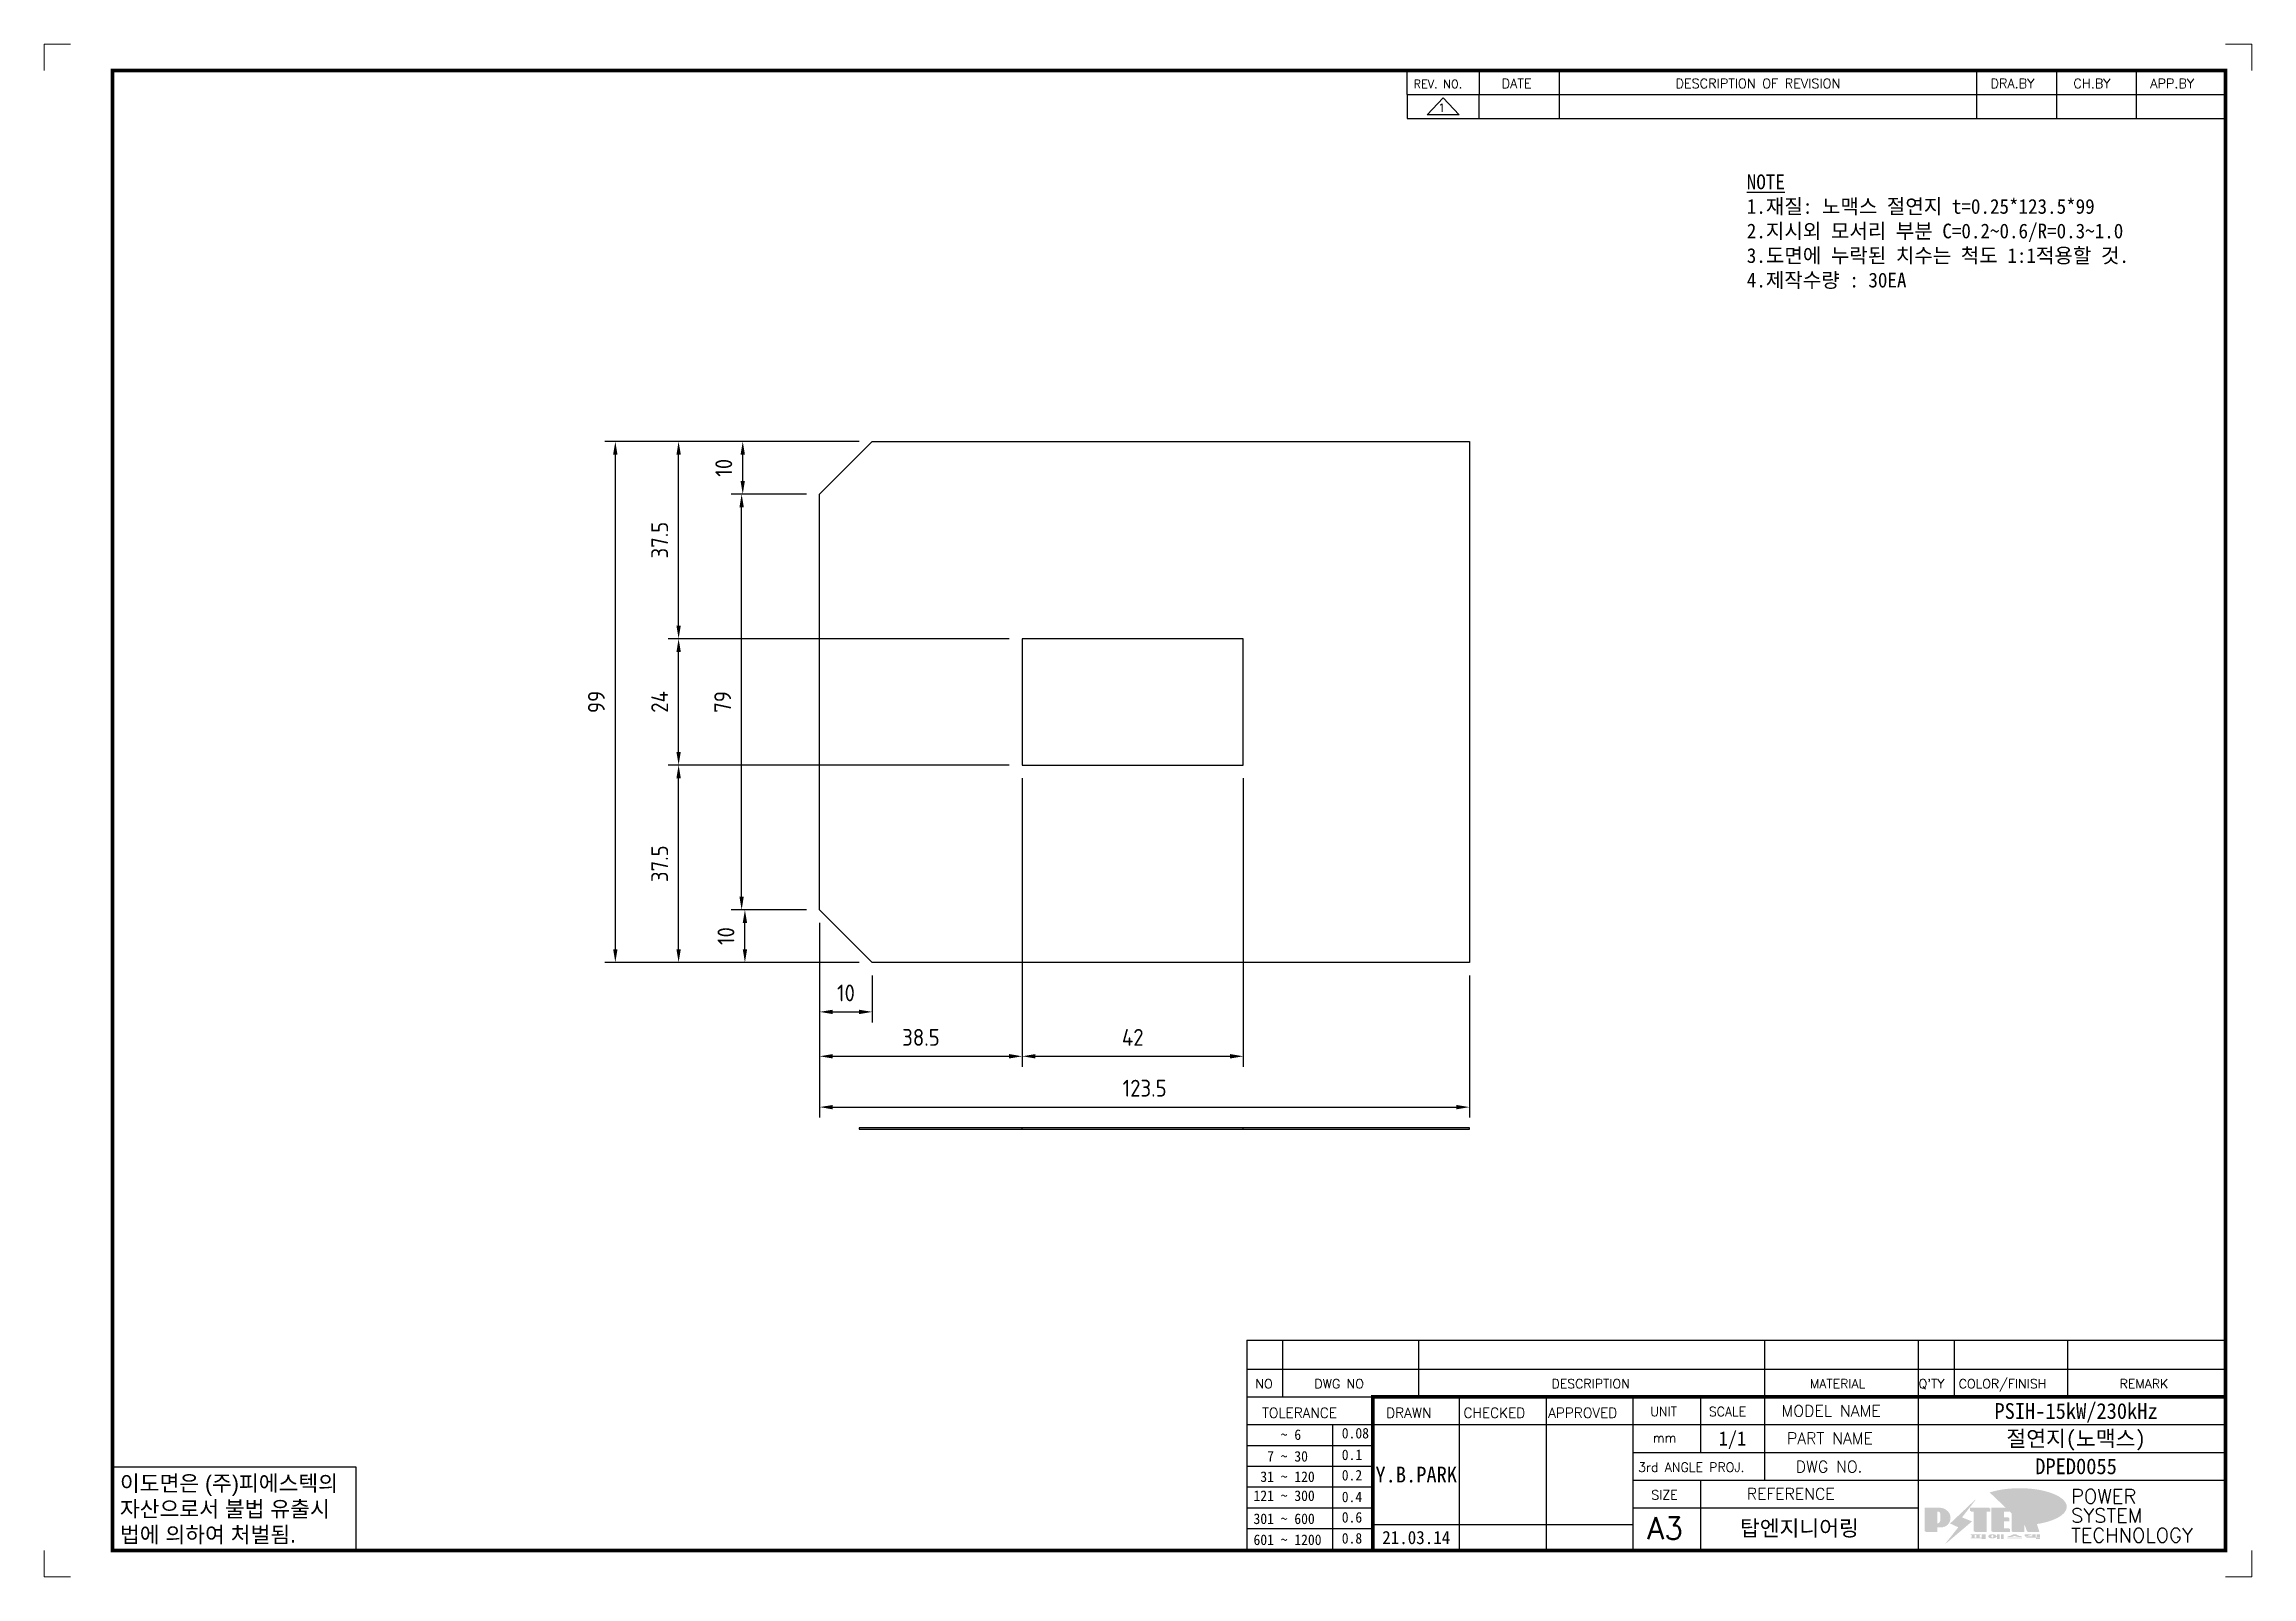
# Model space of a CAD drawing. Header units: millimetres. Extents: x -4251 to 2609, y -1673 to 4048.
# Drawn here: x -2924.1 to -2504.6, y -818.5 to -527.2 of the extents above; entities that cross this region are included whole.
import ezdxf
from ezdxf.enums import TextEntityAlignment as Align

# ---------------------------------------------------------------- set-up
doc = ezdxf.new("R2010")
doc.units = ezdxf.units.MM
doc.linetypes.add('HIDDENX2', pattern=[19.05, 12.7, -6.35])
doc.layers.add('FORMAT-1', color=7, linetype='Continuous')
doc.layers.add('line', color=3, linetype='Continuous')
doc.styles.add('h1', font='')
doc.styles.add('HAN', font='')
doc.styles.add('RC', font='simplex.shx')
doc.styles.add('ROMANT', font='simplex.shx')
doc.styles.add('RT', font='simplex.shx', dxfattribs={"oblique": 15})
doc.styles.get("Standard").update_dxf_attribs({"font": 'ISOCP.SHX', "bigfont": 'WHGTXT.SHX'})
doc.styles.get('h1').set_extended_font_data('New Gulim')
doc.styles.get('HAN').set_extended_font_data('GulimChe')
doc.dimstyles.new('PS-1', dxfattribs={"dimtxt": 3.2, "dimasz": 2.5, "dimexe": 2, "dimexo": 2.5, "dimgap": 2, "dimtad": 1, "dimtoh": 1, "dimrnd": 0.05, "dimzin": 12, "dimdsep": 46, "dimtxsty": 'Standard', "dimcen": 0, "dimclrt": 2, "dimazin": 3, "dimtfac": 1, "dimtofl": 0, "dimtmove": 0, "dimatfit": 3, "dimfxl": 0, "dimtolj": 1, "dimtzin": 0, "dimarcsym": 0})

msp = doc.modelspace()

# ---------------------------------------------------------------- texts
at = {"color": 2, "insert": (-2600.595, -551.9966, -0.0001), "char_height": 2.800095, "attachment_point": 1, "style": 'HAN'}
msp.add_mtext_dynamic_manual_height_columns('{\\LNOTE\\P}1.재질: 노맥스 절연지 t=0.25*123.5*99\\P2.지시외 모서리 부분 C=0.2~0.6/R=0.3~1.0\\P3.도면에 누락된 치수는 척도 1:1적용할 것.\\P{\\C1;4.제작수량 : 30EA}', width=794.617376, gutter_width=769.2954, heights=[449.7266], dxfattribs=at)

# ---------------------------------------------------------------- blocks, each defined once
blk = doc.blocks.new('*D484')
at = {"color": 0, "lineweight": -2}
for p, q in [((-2779.27, -691.74), (-2792.97, -691.74)), ((-2790.97, -699.24), (-2790.97, -694.24)), ((-2769.27, -701.74), (-2792.97, -701.74))]:
    blk.add_line(p, q, dxfattribs=at)
at = {"color": 0}
for points in [[(-2791.38, -694.24), (-2790.55, -694.24), (-2790.97, -691.74)], [(-2791.38, -699.24), (-2790.55, -699.24), (-2790.97, -701.74)]]:
    blk.add_solid(points, dxfattribs=at)
at = {"layer": 'DEFPOINTS', "color": 0}
for p in [(-2790.97, -691.74), (-2776.77, -691.74), (-2766.77, -701.74)]:
    blk.add_point(p, dxfattribs=at)
at = {"color": 2, "insert": (-2794.57, -696.74), "char_height": 3.2, "attachment_point": 5, "rotation": 90}
blk.add_mtext('\\A1;10', dxfattribs=at)
blk = doc.blocks.new('*D485')
at = {"color": 0, "lineweight": -2}
for p, q in [((-2769.27, -602.74), (-2793.38, -602.74)), ((-2791.38, -610.24), (-2791.38, -605.24)), ((-2779.27, -612.74), (-2793.38, -612.74))]:
    blk.add_line(p, q, dxfattribs=at)
at = {"color": 0}
for points in [[(-2791.8, -605.24), (-2790.97, -605.24), (-2791.38, -602.74)], [(-2791.8, -610.24), (-2790.97, -610.24), (-2791.38, -612.74)]]:
    blk.add_solid(points, dxfattribs=at)
at = {"layer": 'DEFPOINTS', "color": 0}
for p in [(-2791.38, -602.74), (-2766.77, -602.74), (-2776.77, -612.74)]:
    blk.add_point(p, dxfattribs=at)
at = {"color": 2, "insert": (-2794.98, -607.74), "char_height": 3.2, "attachment_point": 5, "rotation": 90}
blk.add_mtext('\\A1;10', dxfattribs=at)
blk = doc.blocks.new('*D486')
at = {"color": 0, "lineweight": -2}
for p, q in [((-2776.77, -694.24), (-2776.77, -713.15)), ((-2766.77, -704.24), (-2766.77, -713.15)), ((-2774.27, -711.15), (-2769.27, -711.15))]:
    blk.add_line(p, q, dxfattribs=at)
at = {"color": 0}
for points in [[(-2774.27, -710.74), (-2774.27, -711.57), (-2776.77, -711.15)], [(-2769.27, -710.74), (-2769.27, -711.57), (-2766.77, -711.15)]]:
    blk.add_solid(points, dxfattribs=at)
at = {"layer": 'DEFPOINTS', "color": 0}
for p in [(-2776.77, -691.74), (-2766.77, -701.74), (-2766.77, -711.15)]:
    blk.add_point(p, dxfattribs=at)
at = {"color": 2, "insert": (-2771.77, -707.55), "char_height": 3.2, "attachment_point": 5}
blk.add_mtext('\\A1;10', dxfattribs=at)
blk = doc.blocks.new('*D487')
at = {"color": 0, "lineweight": -2}
for p, q in [((-2779.27, -612.74), (-2793.59, -612.74)), ((-2791.59, -689.24), (-2791.59, -615.24)), ((-2779.27, -691.74), (-2793.59, -691.74))]:
    blk.add_line(p, q, dxfattribs=at)
at = {"color": 0}
for points in [[(-2792.01, -615.24), (-2791.18, -615.24), (-2791.59, -612.74)], [(-2792.01, -689.24), (-2791.18, -689.24), (-2791.59, -691.74)]]:
    blk.add_solid(points, dxfattribs=at)
at = {"layer": 'DEFPOINTS', "color": 0}
for p in [(-2791.59, -612.74), (-2776.77, -612.74), (-2776.77, -691.74)]:
    blk.add_point(p, dxfattribs=at)
at = {"color": 2, "insert": (-2795.19, -652.24), "char_height": 3.2, "attachment_point": 5, "rotation": 90}
blk.add_mtext('\\A1;79', dxfattribs=at)
blk = doc.blocks.new('*D488')
at = {"color": 0, "lineweight": -2}
for p, q in [((-2738.27, -666.74), (-2738.27, -721.59)), ((-2776.77, -694.24), (-2776.77, -721.59)), ((-2774.27, -719.59), (-2740.77, -719.59))]:
    blk.add_line(p, q, dxfattribs=at)
at = {"color": 0}
for points in [[(-2774.27, -719.17), (-2774.27, -720), (-2776.77, -719.59)], [(-2740.77, -719.17), (-2740.77, -720), (-2738.27, -719.59)]]:
    blk.add_solid(points, dxfattribs=at)
at = {"layer": 'DEFPOINTS', "color": 0}
for p in [(-2738.27, -664.24), (-2776.77, -691.74), (-2738.27, -719.59)]:
    blk.add_point(p, dxfattribs=at)
at = {"color": 2, "insert": (-2757.52, -715.99), "char_height": 3.2, "attachment_point": 5}
blk.add_mtext('\\A1;38.5', dxfattribs=at)
blk = doc.blocks.new('*D489')
at = {"color": 0, "lineweight": -2}
for p, q in [((-2738.27, -666.74), (-2738.27, -721.59)), ((-2696.27, -666.74), (-2696.27, -721.59)), ((-2735.77, -719.59), (-2698.77, -719.59))]:
    blk.add_line(p, q, dxfattribs=at)
at = {"color": 0}
for points in [[(-2735.77, -719.17), (-2735.77, -720), (-2738.27, -719.59)], [(-2698.77, -719.17), (-2698.77, -720), (-2696.27, -719.59)]]:
    blk.add_solid(points, dxfattribs=at)
at = {"layer": 'DEFPOINTS', "color": 0}
for p in [(-2738.27, -664.24), (-2696.27, -664.24), (-2696.27, -719.59)]:
    blk.add_point(p, dxfattribs=at)
at = {"color": 2, "insert": (-2717.27, -715.99), "char_height": 3.2, "attachment_point": 5}
blk.add_mtext('\\A1;42', dxfattribs=at)
blk = doc.blocks.new('*D490')
at = {"color": 0, "lineweight": -2}
for p, q in [((-2776.77, -694.24), (-2776.77, -731.25)), ((-2653.27, -704.24), (-2653.27, -731.25)), ((-2774.27, -729.25), (-2655.77, -729.25))]:
    blk.add_line(p, q, dxfattribs=at)
at = {"color": 0}
for points in [[(-2774.27, -728.84), (-2774.27, -729.67), (-2776.77, -729.25)], [(-2655.77, -728.84), (-2655.77, -729.67), (-2653.27, -729.25)]]:
    blk.add_solid(points, dxfattribs=at)
at = {"layer": 'DEFPOINTS', "color": 0}
for p in [(-2776.77, -691.74), (-2653.27, -701.74), (-2653.27, -729.25)]:
    blk.add_point(p, dxfattribs=at)
at = {"color": 2, "insert": (-2715.02, -725.65), "char_height": 3.2, "attachment_point": 5}
blk.add_mtext('\\A1;123.5', dxfattribs=at)
blk = doc.blocks.new('*D491')
at = {"color": 0, "lineweight": -2}
for p, q in [((-2740.77, -664.24), (-2805.57, -664.24)), ((-2803.57, -699.24), (-2803.57, -666.74)), ((-2769.27, -701.74), (-2805.57, -701.74))]:
    blk.add_line(p, q, dxfattribs=at)
at = {"color": 0}
for points in [[(-2803.98, -666.74), (-2803.15, -666.74), (-2803.57, -664.24)], [(-2803.98, -699.24), (-2803.15, -699.24), (-2803.57, -701.74)]]:
    blk.add_solid(points, dxfattribs=at)
at = {"layer": 'DEFPOINTS', "color": 0}
for p in [(-2803.57, -664.24), (-2738.27, -664.24), (-2766.77, -701.74)]:
    blk.add_point(p, dxfattribs=at)
at = {"color": 2, "insert": (-2807.17, -682.99), "char_height": 3.2, "attachment_point": 5, "rotation": 90}
blk.add_mtext('\\A1;37.5', dxfattribs=at)
blk = doc.blocks.new('*D492')
at = {"color": 0, "lineweight": -2}
for p, q in [((-2740.77, -640.24), (-2805.57, -640.24)), ((-2803.57, -661.74), (-2803.57, -642.74)), ((-2740.77, -664.24), (-2805.57, -664.24))]:
    blk.add_line(p, q, dxfattribs=at)
at = {"color": 0}
for points in [[(-2803.98, -642.74), (-2803.15, -642.74), (-2803.57, -640.24)], [(-2803.98, -661.74), (-2803.15, -661.74), (-2803.57, -664.24)]]:
    blk.add_solid(points, dxfattribs=at)
at = {"layer": 'DEFPOINTS', "color": 0}
for p in [(-2803.57, -640.24), (-2738.27, -640.24), (-2738.27, -664.24)]:
    blk.add_point(p, dxfattribs=at)
at = {"color": 2, "insert": (-2807.17, -652.24), "char_height": 3.2, "attachment_point": 5, "rotation": 90}
blk.add_mtext('\\A1;24', dxfattribs=at)
blk = doc.blocks.new('*D493')
at = {"color": 0, "lineweight": -2}
for p, q in [((-2769.27, -602.74), (-2805.57, -602.74)), ((-2803.57, -637.74), (-2803.57, -605.24)), ((-2740.77, -640.24), (-2805.57, -640.24))]:
    blk.add_line(p, q, dxfattribs=at)
at = {"color": 0}
for points in [[(-2803.98, -605.24), (-2803.15, -605.24), (-2803.57, -602.74)], [(-2803.98, -637.74), (-2803.15, -637.74), (-2803.57, -640.24)]]:
    blk.add_solid(points, dxfattribs=at)
at = {"layer": 'DEFPOINTS', "color": 0}
for p in [(-2803.57, -602.74), (-2766.77, -602.74), (-2738.27, -640.24)]:
    blk.add_point(p, dxfattribs=at)
at = {"color": 2, "insert": (-2807.17, -621.49), "char_height": 3.2, "attachment_point": 5, "rotation": 90}
blk.add_mtext('\\A1;37.5', dxfattribs=at)
blk = doc.blocks.new('*D494')
at = {"color": 0, "lineweight": -2}
for p, q in [((-2769.27, -602.74), (-2817.59, -602.74)), ((-2815.59, -699.24), (-2815.59, -605.24)), ((-2769.27, -701.74), (-2817.59, -701.74))]:
    blk.add_line(p, q, dxfattribs=at)
at = {"color": 0}
for points in [[(-2816.01, -605.24), (-2815.18, -605.24), (-2815.59, -602.74)], [(-2816.01, -699.24), (-2815.18, -699.24), (-2815.59, -701.74)]]:
    blk.add_solid(points, dxfattribs=at)
at = {"layer": 'DEFPOINTS', "color": 0}
for p in [(-2815.59, -602.74), (-2766.77, -602.74), (-2766.77, -701.74)]:
    blk.add_point(p, dxfattribs=at)
at = {"color": 2, "insert": (-2819.19, -652.24), "char_height": 3.2, "attachment_point": 5, "rotation": 90}
blk.add_mtext('\\A1;99', dxfattribs=at)
blk = doc.blocks.new('re3')
at = {"color": 180}
for p, q in [((0, 0), (0, -4.55)), ((6.87, -0.64), (3.86, -3.91)), ((9.88, -3.91), (3.86, -3.91)), ((6.87, -0.64), (9.88, -3.91)), ((13.74, -4.55), (13.74, 0)), ((28.97, -4.55), (28.97, 0)), ((108.25, -4.55), (108.25, 0)), ((123.49, -4.55), (123.49, 0)), ((138.64, -4.55), (138.64, 0)), ((0, -4.55), (155.53, -4.55))]:
    blk.add_line(p, q, dxfattribs=at)
at = {"color": 2, "style": 'RC', "oblique": 15}
blk.add_attdef('REV.NO', text='', height=1.56, dxfattribs=at).set_placement((6.59, -2.56), align=Align.MIDDLE_CENTER)
blk.add_attdef('-1', text='', height=1.56, dxfattribs=at).set_placement((9.37, -1.66), align=Align.MIDDLE_LEFT)
at = {"color": 2, "style": 'HAN'}
for tag, p in [('REV.-DATE', (21.36, -2.28)), ('DRA.BY', (115.87, -2.28)), ('CH.BY', (131.07, -2.28)), ('APP.BY', (147.09, -2.28))]:
    blk.add_attdef(tag, text='', height=2.5, dxfattribs=at).set_placement(p, align=Align.MIDDLE_CENTER)
blk.add_attdef('DESCRIPTION-OF-REVISION', text='', height=2.5, dxfattribs=at).set_placement((31.61, -2.28), align=Align.MIDDLE_LEFT)
blk = doc.blocks.new('no3')
at = {"color": 180}
for p, q in [((0, 5.5), (0, 0)), ((0, 5.5), (186, 5.5)), ((6.79, 5.5), (6.79, 0)), ((32.74, 0.11), (32.74, 5.5)), ((98.4, 5.5), (98.4, 0)), ((127.61, 5.5), (127.61, 0)), ((134.43, 5.5), (134.43, 0)), ((155.98, 5.5), (155.98, 0))]:
    blk.add_line(p, q, dxfattribs=at)
at = {"color": 2, "style": 'HAN'}
for tag, p in [('PART-NO', (19.76, 2.75)), ('MATERIAL', (111.38, 2.75)), ("Q'TY", (131.02, 2.75)), ('COLOR/FINISH', (145.2, 2.75)), ('REMARK', (170.76, 2.75))]:
    blk.add_attdef(tag, text='', height=2.9, dxfattribs=at).set_placement(p, align=Align.MIDDLE_CENTER)
blk.add_attdef('DESCRIPTION', text='', height=2.9, dxfattribs=at).set_placement((34.51, 2.75), align=Align.MIDDLE_LEFT)
at = {"color": 2, "style": 'RT', "oblique": 15}
blk.add_attdef('NO', text='', height=1.74, dxfattribs=at).set_placement((3.38, 2.51), align=Align.MIDDLE_CENTER)
blk = doc.blocks.new('t3')
for p, q in [((0, 15.88), (46.25, 15.88)), ((0, 15.88), (0, 0)), ((46.25, 15.88), (46.25, 0)), ((0, 0), (46.25, 0))]:
    blk.add_line(p, q)
at = {"color": 1, "style": 'h1'}
for s, p in [('이도면은 (주)피에스텍의', (1.4, 11.29)), ('자산으로서 불법 유출시', (1.4, 6.41)), ('법에 의하여 처벌됨.', (1.4, 1.52))]:
    blk.add_text(s, height=3, dxfattribs=at).set_placement(p)
blk = doc.blocks.new('new LOGO')
at = {"layer": 'line'}
h = blk.add_hatch(color=1, dxfattribs=at)
h.paths.add_polyline_path([(41.5, 16.4), (54.3, 16.4, 1), (54.3, 82.9), (0, 82.9), (0, -0.1), (41.5, -0.1)])
h.paths.add_polyline_path([(41.5, 27.9), (41.5, 71.9), (43.6, 71.9, -0.414214), (54.6, 60.9), (54.6, 38.9, -0.414214), (43.6, 27.9)], flags=16)
h.paths.add_polyline_path([(214.7, 71.9), (227.5, 71.9), (227.5, 82.9), (159.7, 82.9), (159.7, 71.9), (172.5, 71.9), (172.5, -0.1), (214.7, -0.1)])
h.paths.add_polyline_path([(276, 37.4), (294.8, 37.4), (294.8, 49.1), (276, 49.1), (276, 71.9), (294.8, 71.9), (294.8, 82.9), (234.5, 82.9), (234.5, -0.1), (297, -0.1), (297, 10.9), (276, 10.9)])
h.paths.add_polyline_path([(347.2, 35.2), (359.7, -0.1), (400.5, -0.1), (379.6, 66.8), (399.7, 82.9), (380.6, 82.9), (347.2, 61.6), (347.2, 82.9), (305.5, 82.9), (305.5, -0.1), (347.2, -0.1)])
h = blk.add_hatch(color=250, dxfattribs=at)
h.paths.add_polyline_path([(44.5, 69.4), (46.6, 69.4, -0.129793), (52, 68, 0.221832), (43.6, 71.9), (41.5, 71.9), (41.5, 27.9), (43.6, 27.9, 0.02048), (44.5, 28)], flags=17)
h.paths.add_polyline_path([(44.5, 13.9), (57.3, 13.9, 0.72362), (77.1, 73.9, -0.679777), (54.3, 16.4), (41.5, 16.4), (41.5, -0.1), (3, -0.1), (3, -2.6), (44.5, -2.6)])
h.paths.add_polyline_path([(117.9, 14.2), (71.5, -44.4), (77.1, -39.6), (120.8, 15.6), (92, 28.9), (173.3, 106), (177.5, 111.4), (89.1, 27.6)])
h.paths.add_polyline_path([(162.7, 71.9), (162.7, 69.4), (172.5, 69.4), (172.5, 71.9)], flags=17)
h.paths.add_polyline_path([(217.7, 69.4), (230.5, 69.4), (230.5, 80.4), (227.5, 80.4), (227.5, 71.9), (214.7, 71.9), (214.7, -0.1), (175.5, -0.1), (175.5, -2.6), (217.7, -2.6)])
h.paths.add_polyline_path([(297.8, 46.6), (294.8, 46.6), (294.8, 37.4), (276, 37.4), (276, 10.9), (279, 10.9), (279, 34.9), (297.8, 34.9)])
h.paths.add_polyline_path([(300, 8.4), (297, 8.4), (297, -0.1), (237.5, -0.1), (237.5, -2.6), (300, -2.6)])
h.paths.add_polyline_path([(297.8, 80.4), (294.8, 80.4), (294.8, 71.9), (276, 71.9), (276, 49.1), (279, 49.1), (279, 69.4), (297.8, 69.4)])
h.paths.add_polyline_path([(350.2, 80.4), (347.2, 80.4), (347.2, 61.6), (350.2, 63.5)])
h.paths.add_polyline_path([(350.2, 26.7), (347.2, 35.2), (347.2, -0.1), (308.5, -0.1), (308.5, -2.6), (350.2, -2.6)])
h.paths.add_polyline_path([(402.7, 80.4), (396.5, 80.4), (379.6, 66.8), (400.5, -0.1), (361.8, -0.1), (362.7, -2.6), (403.5, -2.6), (382.6, 64.3)])
blk.add_hatch(color=5, dxfattribs=at).paths.add_polyline_path([(166.3, 35), (131, 49), (180.4, 112.7), (92, 28.9), (120.8, 15.6), (74.4, -43)])
h = blk.add_hatch(color=253, dxfattribs=at)
edge = h.paths.add_edge_path()
edge.add_ellipse((333.9, 86.4), major_axis=(-165.9, 0), ratio=0.39426, start_angle=111.51268, end_angle=334.46902)
edge.add_ellipse((314.1, 81.2), major_axis=(-153.7, 0), ratio=0.40699, start_angle=121.30662, end_angle=327.74369, ccw=False)
edge.add_line((394, 27.8), (394.7, 25.6))
h = blk.add_hatch(color=250, dxfattribs=at)
edge = h.paths.add_edge_path()
edge.add_ellipse((237.8, -17.6), major_axis=(-14.3, 0), ratio=0.526336, start_angle=192.2456, end_angle=269.07481)
edge.add_line((238.1, -10.1), (237.6, -10.1))
edge.add_ellipse((237.8, -17.6), major_axis=(-14.3, 0), ratio=0.526336, start_angle=270.92519, end_angle=449.07481)
edge.add_line((237.6, -25.1), (238.1, -25.1))
edge.add_ellipse((237.8, -17.6), major_axis=(-14.3, 0), ratio=0.526336, start_angle=450.92519, end_angle=527.7544)
edge.add_line((251.7, -19.2), (254.1, -19.2))
edge.add_line((254.1, -19.2), (254.1, -27.1))
edge.add_line((254.1, -27.1), (263.1, -27.1))
edge.add_line((263.1, -27.1), (263.1, -10.1))
edge.add_line((263.1, -10.1), (254.1, -10.1))
edge.add_line((254.1, -10.1), (254.1, -16))
edge.add_line((254.1, -16), (251.7, -16))
h.paths.add_polyline_path([(241, -16.4), (241, -18.7, -1), (234.4, -18.7), (234.4, -16.4, -1)], flags=16)
h.paths.add_polyline_path([(278.2, -10.1), (268.1, -10.1), (268.1, -27.1), (278.2, -27.1)])
h.paths.add_polyline_path([(310.3, -10.1), (310.3, -11.1, -0.157169), (289.3, -17.5), (294, -19.9, 0.128407), (316.3, -15.9, 0.128407), (338.6, -19.9), (343.3, -17.5, -0.157169), (322.2, -11.1), (322.2, -10.1)])
h.paths.add_polyline_path([(342.1, -25.1), (342.1, -22.3), (290.4, -22.3), (290.4, -25.1)])
h.paths.add_polyline_path([(352, -10.1), (352, -16.2, 0.414214), (354, -18.2), (378.7, -18.2), (378.7, -19.6), (390.2, -19.6), (390.2, -10.1), (378.7, -10.1), (378.7, -13.6), (374.7, -13.6), (374.7, -15.1), (378.7, -15.1), (378.7, -16.2), (364.7, -16.2), (364.7, -15.1), (371.2, -15.1), (371.2, -13.6), (364.7, -13.6), (364.7, -12.6), (374.7, -12.6), (374.7, -10.1)])
h.paths.add_polyline_path([(393.8, -10.1), (393.8, -19.6), (405, -19.6), (405, -10.1)])
h.paths.add_polyline_path([(405, -27.1), (405, -20.9), (356.8, -20.9), (356.8, -23), (391.8, -23), (391.8, -27.1)])
h.paths.add_polyline_path([(200.4, -10.1), (200.4, -22.3), (193.2, -22.3), (193.2, -12.6), (196.6, -12.6), (196.6, -10.1), (161, -10.1), (161, -12.6), (164.5, -12.6), (164.5, -22.3), (161, -22.3), (161, -25.1), (200.4, -25.1), (200.4, -27.1), (213.9, -27.1), (213.9, -10.1)])
h.paths.add_polyline_path([(182, -12.6), (175.6, -12.6), (175.6, -22.3), (182, -22.3)], flags=17)
blk = doc.blocks.new('format-3')
at = {"color": 3, "lineweight": 9}
for p, q in [((0, 286.3), (0, 291.3)), ((5, 291.3), (0, 291.3)), ((414.5, 291.3), (419.5, 291.3)), ((419.5, 286.3), (419.5, 291.3)), ((0, 5), (0, 0)), ((419.5, 5), (419.5, 0)), ((5, 0), (0, 0)), ((414.5, 0), (419.5, 0))]:
    blk.add_line(p, q, dxfattribs=at)
at = {"color": 180}
for p, q in [((258.97, 281.75), (258.97, 286.3)), ((272.71, 281.75), (272.71, 286.3)), ((287.94, 281.75), (287.94, 286.3)), ((367.22, 281.75), (367.22, 286.3)), ((382.45, 281.75), (382.45, 286.3)), ((397.61, 281.75), (397.61, 286.3)), ((258.97, 281.75), (414.5, 281.75)), ((228.5, 39.49), (228.5, 5)), ((228.5, 39.49), (414.5, 39.49)), ((235.29, 39.49), (235.29, 34.21)), ((261.24, 34.21), (261.24, 39.49)), ((326.9, 39.49), (326.9, 34.21)), ((356.11, 39.49), (356.11, 34.21)), ((362.93, 39.49), (362.93, 34.21)), ((384.48, 39.49), (384.48, 34.21)), ((228.5, 34.21), (252.48, 34.21)), ((268.96, 5), (268.96, 34.21)), ((285.45, 5), (285.45, 34.21)), ((301.94, 5), (301.94, 34.21)), ((314.72, 34.21), (314.72, 23.65)), ((326.9, 34.21), (326.9, 18.37)), ((356.11, 34.21), (356.11, 5)), ((228.5, 28.93), (252.48, 28.93)), ((244.89, 5.23), (244.89, 28.93)), ((252.48, 28.93), (414.5, 28.93)), ((228.5, 24.98), (252.48, 24.98)), ((228.5, 21.03), (252.48, 21.03)), ((301.94, 23.65), (414.5, 23.65)), ((228.5, 17.08), (252.48, 17.08)), ((301.94, 18.37), (414.5, 18.37)), ((314.72, 18.37), (314.72, 5)), ((228.5, 13.13), (252.48, 13.13)), ((301.94, 13.09), (356.11, 13.09)), ((228.5, 9.18), (252.48, 9.18)), ((252.48, 9.95), (301.94, 9.95))]:
    blk.add_line(p, q, dxfattribs=at)
at = {"const_width": 0.7}
blk.add_lwpolyline([(252.48, 5), (252.48, 34.21), (414.5, 34.21)], dxfattribs=at)
at = {"layer": 'FORMAT-1', "const_width": 0.7}
blk.add_lwpolyline([(13, 5), (13, 286.3), (414.5, 286.3), (414.5, 5)], close=True, dxfattribs=at)
blk.add_blockref('t3', (13, 5))
at = {"xscale": 0.05400000000000027, "yscale": 0.05400000000000027, "zscale": 0.05400000000000027}
blk.add_blockref('new LOGO', (357.35, 8.65), dxfattribs=at)
at = {"color": 2}
for s, height, style, p in [('REV. NO.', 1.56, 'RC', (260.23, 282.95)), ('DATE', 1.788, 'RC', (276.95, 282.94)), ('DESCRIPTION OF REVISION', 1.7875, 'RC', (309.98, 282.94)), ('DRA.BY', 1.788, 'RC', (369.83, 282.94)), ('CH.BY', 1.788, 'RC', (385.59, 282.94)), ('APP.BY', 1.788, 'RC', (400.18, 282.94)), ('COLOR/FINISH', 1.7424, 'RC', (363.8, 35.83)), ('NO', 1.742, 'RC', (230.16, 35.83)), ('DWG NO', 1.742, 'RC', (241.36, 35.83)), ('DESCRIPTION', 1.7424, 'RC', (286.43, 35.83)), ('MATERIAL', 1.742, 'RC', (335.52, 35.83)), ("Q'TY", 1.742, 'RC', (356.17, 35.83)), ('REMARK', 1.742, 'RC', (394.37, 35.83)), (' TOLERANCE', 1.9, 'RC', (230.11, 30.22)), ('DRAWN', 1.9, 'RC', (255, 30.22)), ('CHECKED', 1.9, 'RC', (269.71, 30.22)), ('APPROVED', 1.9, 'RC', (285.8, 30.22)), ('UNIT', 1.742, 'RC', (305.19, 30.55)), ('SCALE', 1.742, 'RC', (316.32, 30.55)), ('MODEL NAME', 2.178, 'RC', (330.12, 30.46)), ('    ~ 6', 2, 'HAN', (229.8, 26.03)), ('0.08', 2, 'HAN', (246.57, 26.31)), ('mm', 1.742, 'RC', (305.67, 25.56)), ('PART NAME', 2.178, 'RC', (331.17, 25.24)), ('  7 ~ 30', 2, 'HAN', (229.8, 21.91)), ('0.1', 2, 'HAN', (246.57, 22.2)), ('3rd ANGLE PROJ.', 1.7424, 'RC', (302.87, 19.97)), ('DWG NO.', 2.178, 'RC', (332.84, 19.85)), (' 31 ~ 120', 2, 'HAN', (229.8, 18.04)), ('0.2', 2, 'HAN', (246.57, 18.32)), ('REFERENCE', 2.178, 'RC', (323.52, 14.69)), ('121 ~ 300', 2, 'HAN', (229.8, 14.42)), ('0.4', 2, 'HAN', (246.57, 14.2)), ('SIZE', 1.742, 'RC', (305.39, 14.71)), ('301 ~ 600', 2, 'HAN', (229.8, 10.04)), ('0.6', 2, 'HAN', (246.57, 10.32)), ('601 ~ 1200', 2, 'HAN', (229.8, 6.05)), ('0.8', 2, 'HAN', (246.57, 6.33))]:
    blk.add_text(s, height=height, dxfattribs=dict(at, style=style)).set_placement(p)
at = {"style": 'ROMANT'}
for s, p in [('SYSTEM', (385.15, 10.31)), ('POWER', (385.15, 13.96)), ('TECHNOLOGY', (385.15, 6.56))]:
    blk.add_text(s, height=2.7, dxfattribs=at).set_placement(p)
at = {"color": 2, "lineweight": 25, "style": 'RC'}
blk.add_text('A3', height=4.182, dxfattribs=at).set_placement((304.61, 7.14))
at = {"style": 'HAN'}
for tag, height, p in [('MODEL-NAME', 3, (386.1, 31.53)), ('SCALE', 2.7, (320.81, 26.29)), ('PART-NAME', 3, (386.1, 26.29)), ('CH-BY', 3, (277.21, 19.44)), ('DWG-NO', 3, (386.1, 21.01)), ('DRA-BY', 3, (260.72, 19.44)), ('APP-BY', 3, (293.7, 19.44)), ('DRA-DATE', 2.5, (260.72, 7.47)), ('CH-DATE', 2.5, (277.21, 7.47)), ('APP-DATE', 2.5, (293.7, 7.47)), ('관련업체', 3, (333.52, 9.26))]:
    blk.add_attdef(tag, text='', height=height, dxfattribs=at).set_placement(p, align=Align.MIDDLE_CENTER)

# ---------------------------------------------------------------- dimensions: what is measured, and where the dimension line sits
for base, p1, p2, picture, middle in [((-2815.5921, -602.7383), (-2766.7678, -701.7383), (-2766.7678, -602.7383), '*D494', (-2819.1921, -652.2383)), ((-2803.5662, -602.7383), (-2738.2678, -640.2383), (-2766.7678, -602.7383), '*D493', (-2807.1662, -621.4883)), ((-2791.3839, -602.7383), (-2776.7678, -612.7383), (-2766.7678, -602.7383), '*D485', (-2794.9839, -607.7383)), ((-2791.5922, -612.7383), (-2776.7678, -691.7383), (-2776.7678, -612.7383), '*D487', (-2795.1922, -652.2383)), ((-2803.5662, -640.2383), (-2738.2678, -664.2383), (-2738.2678, -640.2383), '*D492', (-2807.1665, -652.2383)), ((-2803.5662, -664.2383), (-2766.7678, -701.7383), (-2738.2678, -664.2383), '*D491', (-2807.1662, -682.9883)), ((-2790.9672, -691.7383), (-2766.7678, -701.7383), (-2776.7678, -691.7383), '*D484', (-2794.5672, -696.7383))]:
    dim = msp.add_linear_dim(base=base, p1=p1, p2=p2, angle=90, dimstyle='PS-1')
    dim.commit()
    dim.dimension.update_dxf_attribs({"geometry": picture, "text_midpoint": middle})
for base, p2, picture, middle in [((-2738.2678, -719.5873), (-2738.2678, -664.2383), '*D488', (-2757.5178, -715.9873)), ((-2766.7678, -711.153), (-2766.7678, -701.7383), '*D486', (-2771.7678, -707.553)), ((-2653.2678, -729.2531), (-2653.2678, -701.7383), '*D490', (-2715.0178, -725.6528))]:
    dim = msp.add_linear_dim(base=base, p1=(-2776.7678, -691.7383), p2=p2, dimstyle='PS-1')
    dim.commit()
    dim.dimension.update_dxf_attribs({"geometry": picture, "text_midpoint": middle})
dim = msp.add_linear_dim(base=(-2696.2678, -719.5873), p1=(-2738.2678, -664.2383), p2=(-2696.2678, -664.2383), dimstyle='PS-1', override={"dimtmove": 1})
dim.commit()
dim.dimension.update_dxf_attribs({"geometry": '*D489', "text_midpoint": (-2717.2678, -715.987)})

# ---------------------------------------------------------------- linework, layer by layer
at = {"color": 3}
for p, q in [((-2696.2678, -640.2383), (-2738.2678, -640.2383)), ((-2738.2678, -640.2383), (-2738.2678, -664.2383)), ((-2696.2678, -664.2383), (-2696.2678, -640.2383)), ((-2738.2678, -664.2383), (-2696.2678, -664.2383))]:
    msp.add_line(p, q, dxfattribs=at)
at = {"color": 2, "linetype": 'HIDDENX2'}
for p, q in [((-2738.2678, -733.4544), (-2738.2678, -733.2044)), ((-2696.2678, -733.4544), (-2696.2678, -733.2044))]:
    msp.add_line(p, q, dxfattribs=at)
at = {"color": 3}
for points in [[(-2766.7678, -602.7383), (-2653.2678, -602.7383), (-2653.2678, -701.7383), (-2766.7678, -701.7383), (-2776.7678, -691.7383), (-2776.7678, -612.7383)], [(-2769.2678, -733.4544), (-2653.2678, -733.4544), (-2653.2678, -733.2044), (-2769.2678, -733.2044)]]:
    msp.add_lwpolyline(points, close=True, dxfattribs=at)

# ---------------------------------------------------------------- block references
ref = msp.add_blockref('format-3', (-2924.1256, -818.5248, 0))
ref.add_attrib('DRA-DATE', '21.03.14', dxfattribs={"height": 2.5, "style": 'HAN'}).set_placement((-2663.4055, -811.0498, 0), align=Align.MIDDLE_CENTER)
ref.add_attrib('DRA-BY', 'Y.B.PARK', dxfattribs={"height": 3, "style": 'HAN'}).set_placement((-2663.4055, -799.0826, 0), align=Align.MIDDLE_CENTER)
ref.add_attrib('MODEL-NAME', 'PSIH-15kW/230kHz', dxfattribs={"lineweight": 35, "height": 3, "style": 'HAN'}).set_placement((-2538.0301, -786.9997, 0), align=Align.MIDDLE_CENTER)
ref.add_attrib('PART-NAME', '절연지(노맥스)', dxfattribs={"lineweight": 35, "height": 3, "style": 'HAN'}).set_placement((-2538.0301, -792.2305, 0), align=Align.MIDDLE_CENTER)
ref.add_attrib('PART-NO', 'DPED0055', dxfattribs={"lineweight": 35, "height": 3, "style": 'HAN'}).set_placement((-2538.0301, -797.5105, 0), align=Align.MIDDLE_CENTER)
ref.add_attrib('SCALE', '1/1', dxfattribs={"height": 2.7, "style": 'HAN'}).set_placement((-2603.3175, -792.2305, 0), align=Align.MIDDLE_CENTER)
ref.add_attrib('관련업체', '탑엔지니어링', dxfattribs={"height": 3, "style": 'HAN'}).set_placement((-2590.6023, -809.2621, 0), align=Align.MIDDLE_CENTER)
ref = msp.add_blockref('re3', (-2665.1598, -536.7748, 0))
ref.add_attrib('REV.NO', '1', dxfattribs={"color": 2, "height": 1.56, "style": 'RC'}).set_placement((-2658.5714, -539.3321, 0), align=Align.MIDDLE_CENTER)
msp.add_blockref('no3', (-2695.6256, -779.0305, 0))

msp.set_redraw_order([(e.dxf.handle, doc.entitydb.next_handle()) for e in msp.query("TEXT MTEXT ATTDEF DIMENSION ARC_DIMENSION")])  # texts and dimensions are drawn at this point

doc.saveas('drawing.dxf')
